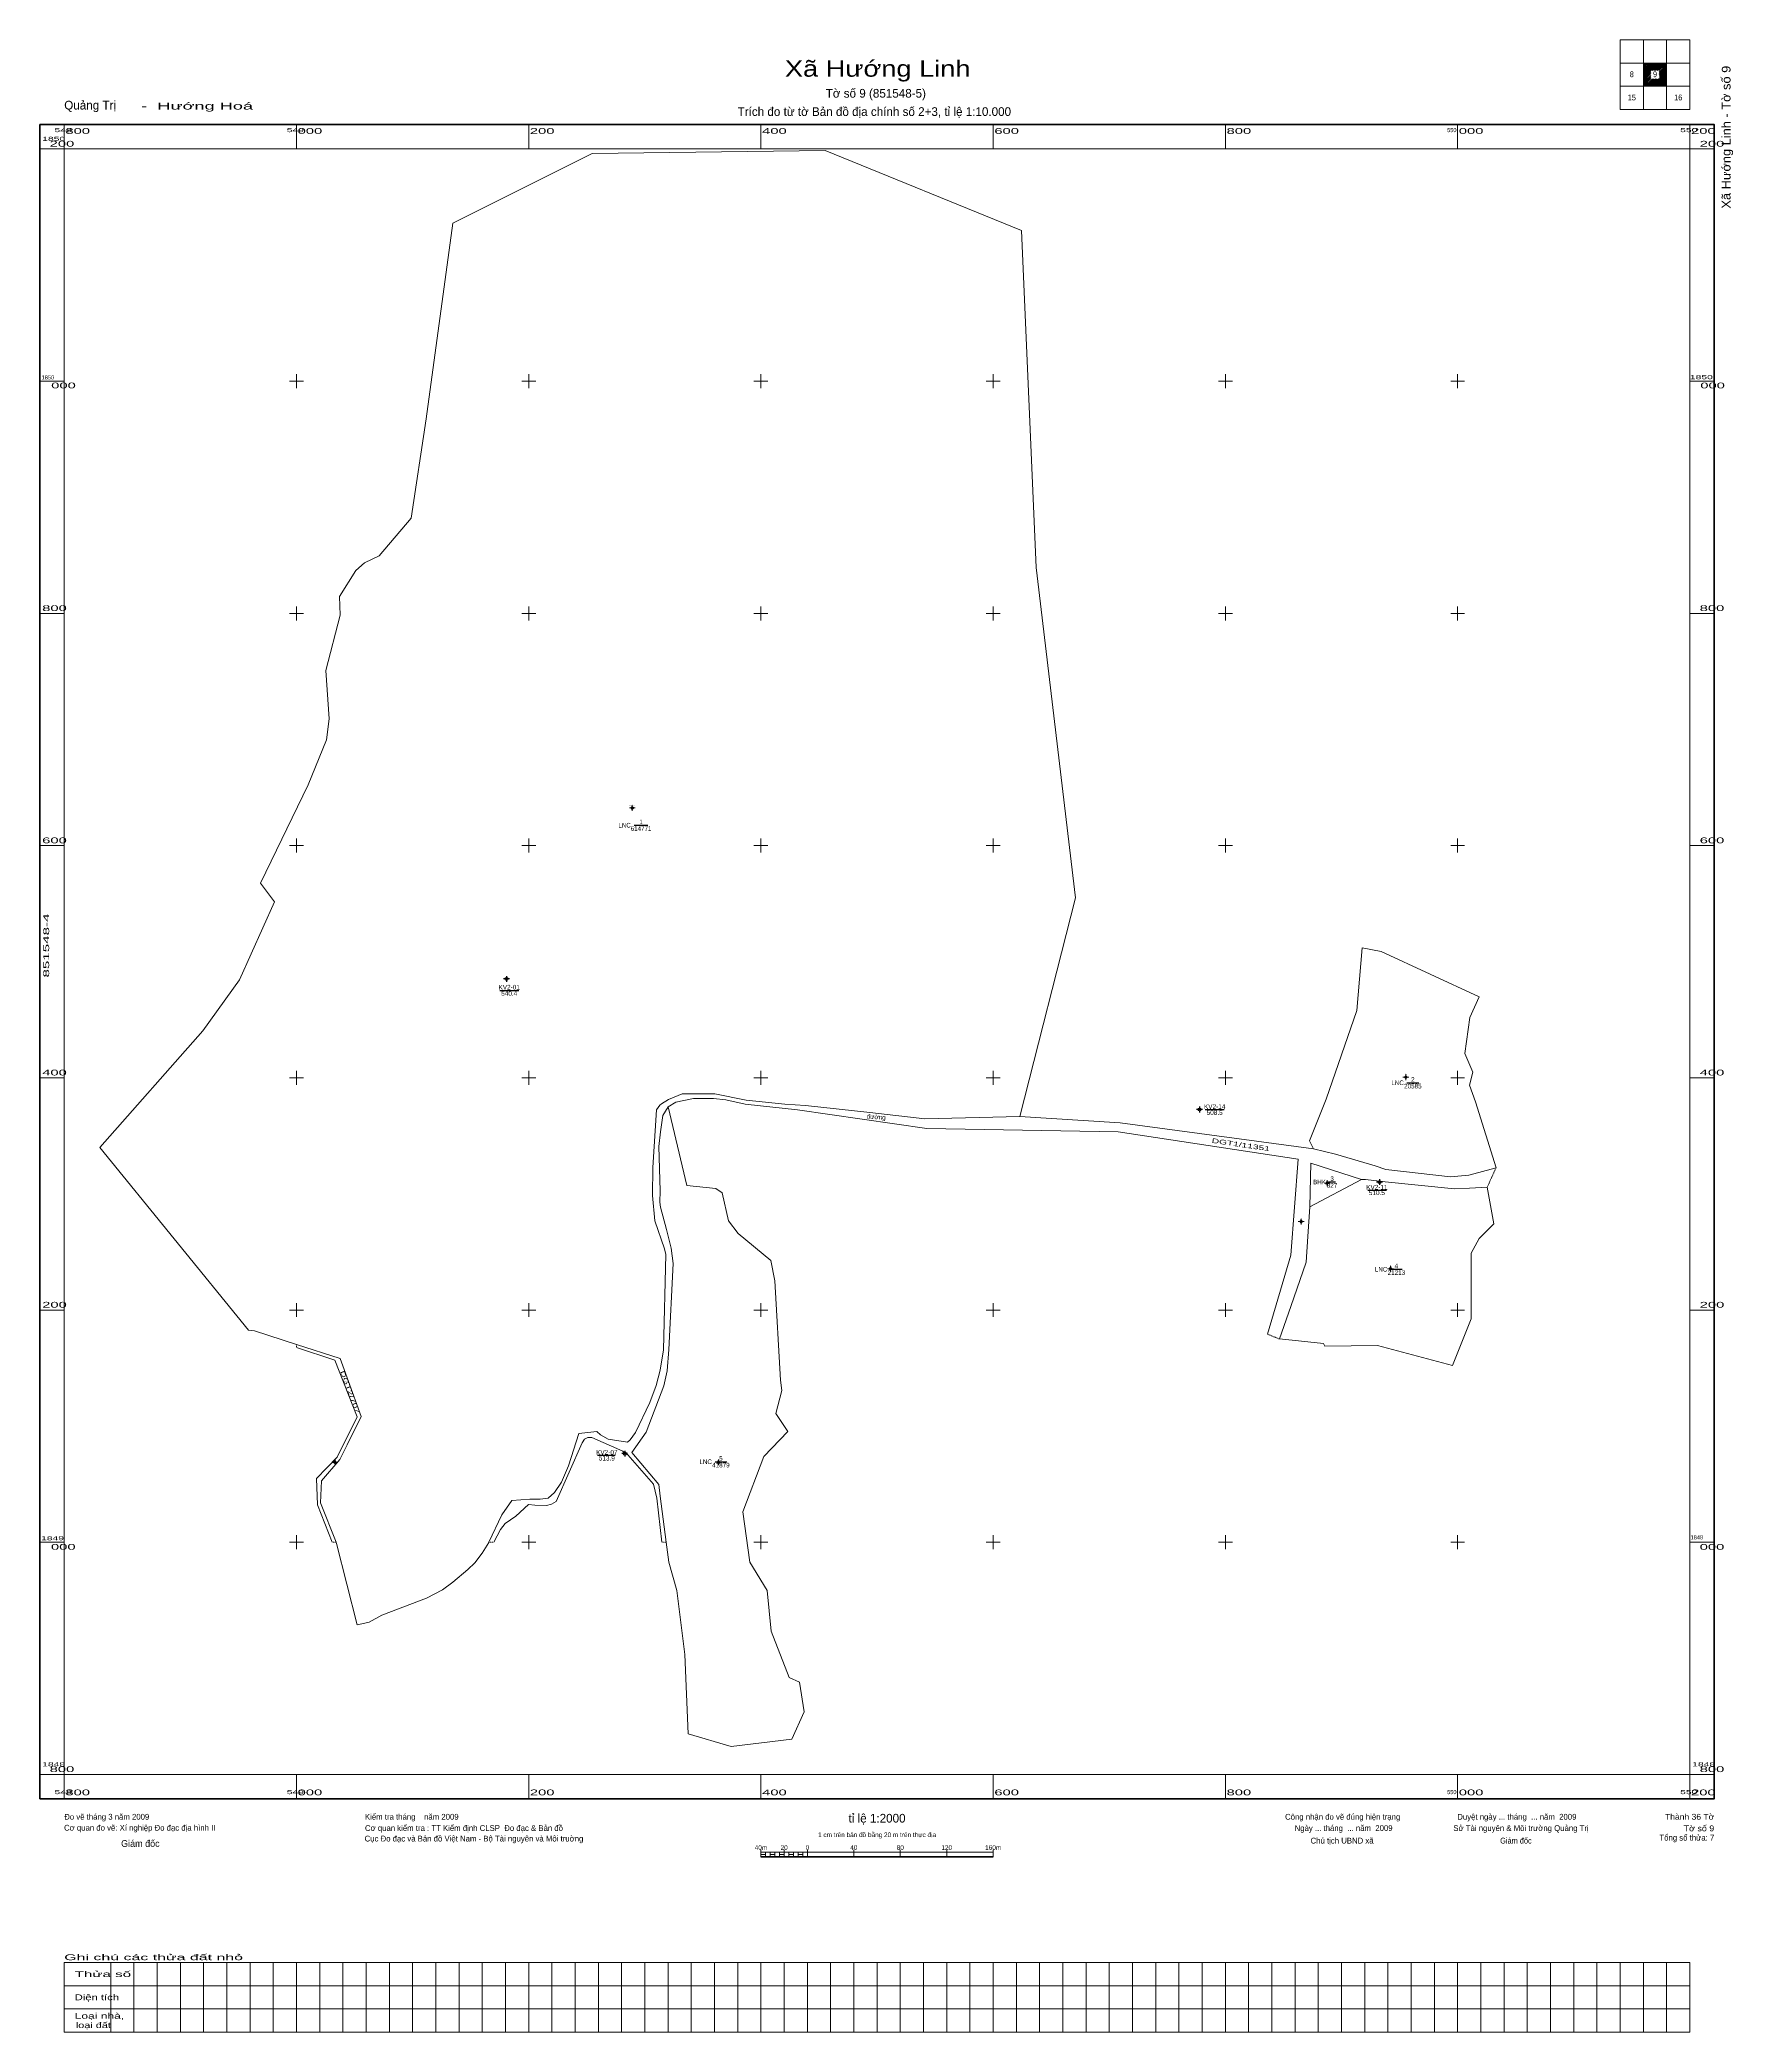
# Model space of a CAD drawing. Header units: metres. Extents: x 548779 to 550237, y 1848578 to 1850294.
import ezdxf
from ezdxf.enums import TextEntityAlignment as Align

# ---------------------------------------------------------------- set-up
doc = ezdxf.new("R2010")
doc.units = ezdxf.units.M
doc.header["$LTSCALE"] = 0.12
doc.header["$PDMODE"] = 32
doc.header["$PDSIZE"] = 0.06
doc.linetypes.add('DOTTED', pattern=[1.5, 0.3, -1.2])
for name, color, linetype, lineweight in [('10', 7, 'Continuous', 13), ('11', 7, 'Continuous', 13), ('13', 7, 'Continuous', 25), ('23', 7, 'Continuous', 13), ('24', 7, 'DOTTED', 13), ('63', 7, 'Continuous', 13), ('9', 7, 'Continuous', 25)]:
    doc.layers.add(name, color=color, linetype=linetype, lineweight=lineweight)
doc.layers.add('15', color=7, linetype='Continuous')
doc.layers.add('28', color=7, linetype='Continuous')

msp = doc.modelspace()

# ---------------------------------------------------------------- hatches: boundary and pattern name
at = {"layer": '11'}
for points in [[(549289.4595, 1849632.43, 1), (549288.8595, 1849632.43, 1)], [(549955.6395, 1849400.51, 1), (549955.0395, 1849400.51, 1)], [(549888.0695, 1849309.29, 1), (549887.4695, 1849309.29, 1)], [(549865.4995, 1849276.1, 1), (549864.8995, 1849276.1, 1)], [(549942.4395, 1849235.56, 1), (549941.8395, 1849235.56, 1)], [(549033.4895, 1849068.79, 1), (549032.8895, 1849068.79, 1)], [(549363.6295, 1849068.81, 1), (549363.0295, 1849068.81, 1)]]:
    msp.add_hatch(color=256, dxfattribs=at).paths.add_polyline_path(points)
at = {"layer": '9'}
for points in [[(549181.1755, 1849485.148, 1), (549180.5755, 1849485.148, 1)], [(549777.9945, 1849372.654, 1), (549777.3945, 1849372.654, 1)], [(549933.0265, 1849310.201, 1), (549932.4265, 1849310.201, 1)], [(549283.0005, 1849076.272, 1), (549282.4005, 1849076.272, 1)]]:
    msp.add_hatch(color=256, dxfattribs=at).paths.add_polyline_path(points)

# ---------------------------------------------------------------- linework, layer by layer
at = {"layer": '10'}
for p, q in [((549134.75, 1850136.14), (549254.55, 1850196.09)), ((549254.55, 1850196.09), (549455.19, 1850198.6)), ((549455.19, 1850198.6), (549624.52, 1850129.83)), ((549872.49, 1849345.69), (549875.82, 1849338.76)), ((549872.72, 1849288.88), (549917.09, 1849312.43))]:
    msp.add_line(p, q, dxfattribs=at)
for points in [[(548830.73, 1849339.86), (548919.47, 1849440.55), (548950.98, 1849484.5), (548981.1, 1849551.62), (548969.06, 1849567.59), (549010.11, 1849652.4), (549025.77, 1849691.06), (549028.12, 1849709.26), (549025.27, 1849750.69), (549037.59, 1849798.37), (549037.05, 1849814.51), (549051.01, 1849837.05), (549058.67, 1849843.61), (549071.17, 1849849.64), (549098.73, 1849881.92), (549111.68, 1849967.46), (549134.75, 1850136.14)], [(549624.52, 1850129.83), (549637.01, 1849839.39), (549670.94, 1849555.07), (549623.05, 1849366.68)], [(549872.49, 1849345.69), (549886.75, 1849381.68), (549913.05, 1849457.88), (549917.77, 1849511.94), (549934.26, 1849508.9), (550018.56, 1849469.87), (550010.44, 1849451.99), (550006.07, 1849420.85), (550013.08, 1849404.99), (550010.25, 1849393.77), (550015.25, 1849379.18), (550033.04, 1849322.52)], [(549337.32, 1848835.06), (549374.44, 1848824.12), (549426.67, 1848830.29), (549437.11, 1848853.93), (549433.22, 1848879.38), (549424.19, 1848883.54), (549408.72, 1848923.27), (549405.28, 1848958.3), (549390.32, 1848982.87), (549384.3, 1849026.28), (549402.44, 1849073.91), (549423.08, 1849095.37), (549412.72, 1849110.97), (549417.92, 1849130.67), (549416.92, 1849139.56), (549411.85, 1849224.98), (549408.47, 1849242.5), (549380.28, 1849265.77), (549372.01, 1849276.68), (549366.65, 1849300.78), (549361.17, 1849304.62), (549336.11, 1849307.36), (549320.08, 1849374.92)], [(549000, 1849170.34), (548963.77, 1849182.04), (548958.59, 1849182.68), (548830.73, 1849339.86)], [(550025.5, 1849305.86), (550031.09, 1849274.13), (550018.57, 1849261.5), (550011.57, 1849249.07), (550011.56, 1849192.43), (549995.7, 1849152.3), (549930.93, 1849169.41), (549885.74, 1849168.76), (549884.45, 1849171.07), (549846.46, 1849175.04)], [(549165.7, 1849000), (549165.62, 1848999.82), (549159.86, 1848990.48), (549153.49, 1848982.14), (549147.45, 1848976.42), (549134.56, 1848965.46), (549125.67, 1848959.01), (549112.09, 1848951.72), (549073.38, 1848937.05), (549062.67, 1848931.27), (549053.81, 1848928.99), (549052.14, 1848928.78), (549034.46, 1848999), (549034.07, 1849000)], [(549318.3, 1849000), (549320.54, 1848982.92), (549327.46, 1848958.5), (549334.34, 1848903.32), (549337.32, 1848835.06)]]:
    msp.add_lwpolyline(points, dxfattribs=at)
at = {"layer": '11'}
for p, q in [((549287.91, 1849632.43), (549286.66, 1849632.43)), ((549289.16, 1849634.93), (549289.16, 1849633.68)), ((549289.16, 1849631.18), (549289.16, 1849629.93)), ((549291.66, 1849632.43), (549290.41, 1849632.43)), ((549955.34, 1849403.01), (549955.34, 1849401.76)), ((549954.09, 1849400.51), (549952.84, 1849400.51)), ((549955.34, 1849399.26), (549955.34, 1849398.01)), ((549957.84, 1849400.51), (549956.59, 1849400.51)), ((549886.52, 1849309.29), (549885.27, 1849309.29)), ((549887.77, 1849311.79), (549887.77, 1849310.54)), ((549887.77, 1849308.04), (549887.77, 1849306.79)), ((549890.27, 1849309.29), (549889.02, 1849309.29)), ((549863.95, 1849276.1), (549862.7, 1849276.1)), ((549865.2, 1849278.6), (549865.2, 1849277.35)), ((549865.2, 1849274.85), (549865.2, 1849273.6)), ((549867.7, 1849276.1), (549866.45, 1849276.1)), ((549940.89, 1849235.56), (549939.64, 1849235.56)), ((549942.14, 1849238.06), (549942.14, 1849236.81)), ((549942.14, 1849234.31), (549942.14, 1849233.06)), ((549944.64, 1849235.56), (549943.39, 1849235.56)), ((549031.94, 1849068.79), (549030.69, 1849068.79)), ((549033.19, 1849071.29), (549033.19, 1849070.04)), ((549033.19, 1849067.54), (549033.19, 1849066.29)), ((549035.69, 1849068.79), (549034.44, 1849068.79)), ((549362.08, 1849068.81), (549360.83, 1849068.81)), ((549363.33, 1849071.31), (549363.33, 1849070.06)), ((549363.33, 1849067.56), (549363.33, 1849066.31)), ((549365.83, 1849068.81), (549364.58, 1849068.81))]:
    msp.add_line(p, q, dxfattribs=at)
for points in [[(549289.16, 1849633.68), (549287.91, 1849632.43), (549289.16, 1849631.18), (549290.41, 1849632.43)], [(549955.34, 1849401.76), (549954.09, 1849400.51), (549955.34, 1849399.26), (549956.59, 1849400.51)], [(549887.77, 1849310.54), (549886.52, 1849309.29), (549887.77, 1849308.04), (549889.02, 1849309.29)], [(549865.2, 1849277.35), (549863.95, 1849276.1), (549865.2, 1849274.85), (549866.45, 1849276.1)], [(549942.14, 1849236.81), (549940.89, 1849235.56), (549942.14, 1849234.31), (549943.39, 1849235.56)], [(549033.19, 1849070.04), (549031.94, 1849068.79), (549033.19, 1849067.54), (549034.44, 1849068.79)], [(549363.33, 1849070.06), (549362.08, 1849068.81), (549363.33, 1849067.56), (549364.58, 1849068.81)]]:
    msp.add_lwpolyline(points, close=True, dxfattribs=at)
for centre in [(549289.1595, 1849632.43), (549955.3395, 1849400.51), (549887.7695, 1849309.29), (549865.1995, 1849276.1), (549942.1395, 1849235.56), (549033.1895, 1849068.79), (549363.3295, 1849068.81)]:
    msp.add_circle(centre, 0.3, dxfattribs=at)
at = {"layer": '13'}
for p, q in [((549290.88, 1849617.57), (549302.69, 1849617.57)), ((549956.37, 1849395.72), (549966.51, 1849395.72)), ((549888.78, 1849310.25), (549894.9, 1849310.25)), ((549942.2, 1849235.08), (549952.32, 1849235.08)), ((549360.52, 1849069.29), (549370.56, 1849069.29))]:
    msp.add_line(p, q, dxfattribs=at)
at = {"layer": '23'}
for p, q in [((549541.02, 1849364.65), (549493.77, 1849369.97)), ((549623.05, 1849366.68), (549541.02, 1849364.65)), ((549871.05, 1849263.37), (549872.72, 1849288.88)), ((549846.46, 1849175.04), (549856.24, 1849202.99))]:
    msp.add_line(p, q, dxfattribs=at)
for points in [[(549165.7, 1849000), (549176.86, 1849023.66), (549185.56, 1849035.84), (549201.1, 1849037.09), (549209.79, 1849037.01), (549216.64, 1849038.01), (549222.31, 1849042.86), (549228.2, 1849051.77), (549234.28, 1849065.81), (549243.11, 1849093.6), (549258.57, 1849095.37), (549261.78, 1849092.49), (549268.48, 1849088.78), (549285.08, 1849086.19), (549287.33, 1849088.28), (549291.9, 1849094.58), (549304.28, 1849120.47), (549309.88, 1849134.89), (549313.24, 1849148.13), (549315.98, 1849165.55), (549318.04, 1849247.75), (549317.01, 1849252.62), (549308.51, 1849276.7), (549306.68, 1849298.68), (549306.81, 1849322.6), (549310, 1849372.28), (549313.02, 1849376.4), (549314.32, 1849377.45), (549320.48, 1849381.24), (549332.18, 1849386.18), (549360.28, 1849386.28), (549387.28, 1849380.82), (549420.55, 1849377.17), (549438.45, 1849376.19), (549493.77, 1849369.97)], [(549320.08, 1849374.92), (549315.43, 1849367.51), (549313.54, 1849353.41), (549312.15, 1849340.69), (549313.21, 1849302.72), (549312.79, 1849292.74), (549313.45, 1849288.69), (549318.81, 1849269.34), (549322.58, 1849253.39), (549324.45, 1849239.93), (549320.77, 1849165.95), (549319.38, 1849147.49), (549316.42, 1849134.8), (549301.18, 1849094.69), (549288.92, 1849077.17), (549312, 1849049.7), (549313.09, 1849039.67), (549318.3, 1849000)], [(549320.08, 1849374.92), (549326.58, 1849378.94), (549341.94, 1849382.06), (549359.25, 1849382.11), (549369.74, 1849381.04), (549386.34, 1849377.33), (549431.59, 1849372.42), (549542.94, 1849356.4), (549707.62, 1849353.54), (549862.67, 1849329.94), (549856.31, 1849247.3), (549836.13, 1849179.23)], [(549875.82, 1849338.76), (549709.45, 1849361.22), (549623.05, 1849366.68)], [(549875.82, 1849338.76), (549894.86, 1849334.18), (549928.94, 1849324.03)], [(549917.09, 1849312.43), (549873.5, 1849326.58), (549872.72, 1849288.88)], [(550033.04, 1849322.52), (550009.65, 1849316.15), (549993.91, 1849314.77), (549938.08, 1849320.95), (549928.94, 1849324.03)], [(549917.09, 1849312.43), (549920.54, 1849312.53), (549937.44, 1849310.35), (549997.22, 1849304.29), (550010.3, 1849304.86), (550025.5, 1849305.86)], [(549871.05, 1849263.37), (549869.6, 1849241.17), (549856.24, 1849202.99)], [(549000, 1849170.34), (549037.58, 1849158.21), (549048.26, 1849128.97)], [(549000, 1849167.68), (549033.08, 1849156.78), (549052.28, 1849108.04), (549035.15, 1849073.28), (549017.33, 1849054.92), (549018.09, 1849032.31), (549030.76, 1849000)], [(549048.26, 1849128.97), (549055.84, 1849108.22), (549043.71, 1849083.86)], [(549034.07, 1849000), (549020.69, 1849034.04), (549021.49, 1849052.78), (549037.4, 1849071.19), (549043.71, 1849083.86)], [(549189.03, 1849022.54), (549199.91, 1849032.49), (549205.17, 1849031.78), (549215.24, 1849031.63), (549219.57, 1849032.76), (549223.64, 1849034.96), (549246.16, 1849085.58), (549247.93, 1849088.69), (549250.94, 1849090.19), (549254.34, 1849090.3), (549280.94, 1849078.45), (549285.41, 1849075.39), (549307.39, 1849049.87), (549310.44, 1849038.03), (549314.65, 1849000)], [(549169.97, 1849000), (549175.62, 1849010.83), (549179.62, 1849016.17), (549189.03, 1849022.54)]]:
    msp.add_lwpolyline(points, dxfattribs=at)
at = {"layer": '24'}
for p, q in [((550033.04, 1849322.52), (550025.5, 1849305.86)), ((549836.13, 1849179.23), (549846.46, 1849175.04)), ((549000, 1849167.68), (549000, 1849170.34)), ((549030.76, 1849000), (549034.07, 1849000)), ((549165.7, 1849000), (549169.97, 1849000)), ((549314.65, 1849000), (549318.3, 1849000))]:
    msp.add_line(p, q, dxfattribs=at)
at = {"layer": '63'}
for p, q in [((550160, 1850234), (550160, 1850294)), ((550180, 1850234), (550180, 1850294)), ((550140, 1850274), (550200, 1850274)), ((550160, 1850272.58), (550161.42, 1850274)), ((550160, 1850271.18), (550162.82, 1850274)), ((550160, 1850269.76), (550164.24, 1850274)), ((550160, 1850268.34), (550165.66, 1850274)), ((550160, 1850266.92), (550167.08, 1850274)), ((550160, 1850265.52), (550168.48, 1850274)), ((550160, 1850264.1), (550169.9, 1850274)), ((550160, 1850262.68), (550171.32, 1850274)), ((550160, 1850261.28), (550172.72, 1850274)), ((550160, 1850259.86), (550166.5, 1850266.36)), ((550160, 1850258.44), (550166.45, 1850264.89)), ((550160, 1850257.04), (550166.25, 1850263.28)), ((550160, 1850255.62), (550166.43, 1850262.05)), ((550160, 1850254.2), (550166.5, 1850260.7)), ((550161.22, 1850254), (550167.72, 1850260.5)), ((550162.62, 1850254), (550169.12, 1850260.5)), ((550164.04, 1850254), (550170.54, 1850260.5)), ((550165.46, 1850254), (550171.96, 1850260.5)), ((550166.88, 1850254), (550173.36, 1850260.5)), ((550167.64, 1850267.5), (550174.14, 1850274)), ((550168.28, 1850254), (550180, 1850265.72)), ((550169.06, 1850267.5), (550175.56, 1850274)), ((550169.7, 1850254), (550180, 1850264.3)), ((550170.48, 1850267.5), (550176.98, 1850274)), ((550171.12, 1850254), (550180, 1850262.88)), ((550171.88, 1850267.5), (550178.38, 1850274)), ((550172.52, 1850254), (550180, 1850261.48)), ((550173.3, 1850267.5), (550179.8, 1850274)), ((550173.5, 1850266.28), (550180, 1850272.78)), ((550173.5, 1850260.64), (550180, 1850267.12)), ((550173.65, 1850265.03), (550180, 1850271.38)), ((550173.69, 1850263.65), (550180, 1850269.96)), ((550173.8, 1850262.34), (550180, 1850268.54)), ((550173.94, 1850254), (550180, 1850260.06)), ((550140, 1850254), (550200, 1850254)), ((550175.36, 1850254), (550180, 1850258.64)), ((550176.76, 1850254), (550180, 1850257.24)), ((550178.18, 1850254), (550180, 1850255.82)), ((550179.6, 1850254), (550180, 1850254.4)), ((548800, 1850200), (548800, 1850221)), ((549000, 1850200), (549000, 1850221)), ((549200, 1850200), (549200, 1850221)), ((549400, 1850200), (549400, 1850221)), ((549600, 1850200), (549600, 1850221)), ((549800, 1850200), (549800, 1850221)), ((550000, 1850200), (550000, 1850221)), ((550200, 1850200), (550200, 1850221)), ((548800, 1850200), (548779, 1850200)), ((550200, 1850200), (550221, 1850200)), ((549000, 1849994), (549000, 1850006)), ((549200, 1849994), (549200, 1850006)), ((549400, 1849994), (549400, 1850006)), ((549600, 1849994), (549600, 1850006)), ((549800, 1849994), (549800, 1850006)), ((550000, 1849994), (550000, 1850006)), ((548800, 1850000), (548779, 1850000)), ((548994, 1850000), (549006, 1850000)), ((549194, 1850000), (549206, 1850000)), ((549394, 1850000), (549406, 1850000)), ((549594, 1850000), (549606, 1850000)), ((549794, 1850000), (549806, 1850000)), ((549994, 1850000), (550006, 1850000)), ((550200, 1850000), (550221, 1850000)), ((548800, 1849800), (548779, 1849800)), ((548994, 1849800), (549006, 1849800)), ((549000, 1849794), (549000, 1849806)), ((549194, 1849800), (549206, 1849800)), ((549200, 1849794), (549200, 1849806)), ((549394, 1849800), (549406, 1849800)), ((549400, 1849794), (549400, 1849806)), ((549594, 1849800), (549606, 1849800)), ((549600, 1849794), (549600, 1849806)), ((549794, 1849800), (549806, 1849800)), ((549800, 1849794), (549800, 1849806)), ((549994, 1849800), (550006, 1849800)), ((550000, 1849794), (550000, 1849806)), ((550200, 1849800), (550221, 1849800)), ((548800, 1849600), (548779, 1849600)), ((548994, 1849600), (549006, 1849600)), ((549000, 1849594), (549000, 1849606)), ((549194, 1849600), (549206, 1849600)), ((549200, 1849594), (549200, 1849606)), ((549394, 1849600), (549406, 1849600)), ((549400, 1849594), (549400, 1849606)), ((549594, 1849600), (549606, 1849600)), ((549600, 1849594), (549600, 1849606)), ((549794, 1849600), (549806, 1849600)), ((549800, 1849594), (549800, 1849606)), ((549994, 1849600), (550006, 1849600)), ((550000, 1849594), (550000, 1849606)), ((550200, 1849600), (550221, 1849600)), ((549000, 1849394), (549000, 1849406)), ((549200, 1849394), (549200, 1849406)), ((549400, 1849394), (549400, 1849406)), ((549600, 1849394), (549600, 1849406)), ((549800, 1849394), (549800, 1849406)), ((550000, 1849394), (550000, 1849406)), ((548800, 1849400), (548779, 1849400)), ((548994, 1849400), (549006, 1849400)), ((549194, 1849400), (549206, 1849400)), ((549394, 1849400), (549406, 1849400)), ((549594, 1849400), (549606, 1849400)), ((549794, 1849400), (549806, 1849400)), ((549994, 1849400), (550006, 1849400)), ((550200, 1849400), (550221, 1849400)), ((548800, 1849200), (548779, 1849200)), ((548994, 1849200), (549006, 1849200)), ((549000, 1849194), (549000, 1849206)), ((549194, 1849200), (549206, 1849200)), ((549200, 1849194), (549200, 1849206)), ((549394, 1849200), (549406, 1849200)), ((549400, 1849194), (549400, 1849206)), ((549594, 1849200), (549606, 1849200)), ((549600, 1849194), (549600, 1849206)), ((549794, 1849200), (549806, 1849200)), ((549800, 1849194), (549800, 1849206)), ((549994, 1849200), (550006, 1849200)), ((550000, 1849194), (550000, 1849206)), ((550200, 1849200), (550221, 1849200)), ((548800, 1849000), (548779, 1849000)), ((548994, 1849000), (549006, 1849000)), ((549000, 1848994), (549000, 1849006)), ((549194, 1849000), (549206, 1849000)), ((549200, 1848994), (549200, 1849006)), ((549394, 1849000), (549406, 1849000)), ((549400, 1848994), (549400, 1849006)), ((549594, 1849000), (549606, 1849000)), ((549600, 1848994), (549600, 1849006)), ((549794, 1849000), (549806, 1849000)), ((549800, 1848994), (549800, 1849006)), ((549994, 1849000), (550006, 1849000)), ((550000, 1848994), (550000, 1849006)), ((550200, 1849000), (550221, 1849000)), ((548800, 1848800), (548779, 1848800)), ((548800, 1848800), (548800, 1848779)), ((549000, 1848800), (549000, 1848779)), ((549200, 1848800), (549200, 1848779)), ((549400, 1848800), (549400, 1848779)), ((549600, 1848800), (549600, 1848779)), ((549800, 1848800), (549800, 1848779)), ((550000, 1848800), (550000, 1848779)), ((550200, 1848800), (550200, 1848779)), ((550200, 1848800), (550221, 1848800)), ((549400, 1848729), (549400, 1848735)), ((549400, 1848733), (549600, 1848733)), ((549404, 1848729), (549404, 1848733)), ((549408, 1848729), (549408, 1848733)), ((549412, 1848729), (549412, 1848733)), ((549416, 1848729), (549416, 1848733)), ((549420, 1848729), (549420, 1848735)), ((549420, 1848729), (549420, 1848733)), ((549424, 1848729), (549424, 1848733)), ((549428, 1848729), (549428, 1848733)), ((549432, 1848729), (549432, 1848733)), ((549436, 1848729), (549436, 1848733)), ((549440, 1848729), (549440, 1848735)), ((549480, 1848729), (549480, 1848735)), ((549520, 1848729), (549520, 1848735)), ((549560, 1848729), (549560, 1848735)), ((549600, 1848729), (549600, 1848735)), ((548840, 1848638), (548840, 1848578)), ((548860, 1848638), (548860, 1848578)), ((548880, 1848638), (548880, 1848578)), ((548900, 1848638), (548900, 1848578)), ((548920, 1848638), (548920, 1848578)), ((548940, 1848638), (548940, 1848578)), ((548960, 1848638), (548960, 1848578)), ((548980, 1848638), (548980, 1848578)), ((549000, 1848638), (549000, 1848578)), ((549020, 1848638), (549020, 1848578)), ((549040, 1848638), (549040, 1848578)), ((549060, 1848638), (549060, 1848578)), ((549080, 1848638), (549080, 1848578)), ((549100, 1848638), (549100, 1848578)), ((549120, 1848638), (549120, 1848578)), ((549140, 1848638), (549140, 1848578)), ((549160, 1848638), (549160, 1848578)), ((549180, 1848638), (549180, 1848578)), ((549200, 1848638), (549200, 1848578)), ((549220, 1848638), (549220, 1848578)), ((549240, 1848638), (549240, 1848578)), ((549260, 1848638), (549260, 1848578)), ((549280, 1848638), (549280, 1848578)), ((549300, 1848638), (549300, 1848578)), ((549320, 1848638), (549320, 1848578)), ((549340, 1848638), (549340, 1848578)), ((549360, 1848638), (549360, 1848578)), ((549380, 1848638), (549380, 1848578)), ((549400, 1848638), (549400, 1848578)), ((549420, 1848638), (549420, 1848578)), ((549440, 1848638), (549440, 1848578)), ((549460, 1848638), (549460, 1848578)), ((549480, 1848638), (549480, 1848578)), ((549500, 1848638), (549500, 1848578)), ((549520, 1848638), (549520, 1848578)), ((549540, 1848638), (549540, 1848578)), ((549560, 1848638), (549560, 1848578)), ((549580, 1848638), (549580, 1848578)), ((549600, 1848638), (549600, 1848578)), ((549620, 1848638), (549620, 1848578)), ((549640, 1848638), (549640, 1848578)), ((549660, 1848638), (549660, 1848578)), ((549680, 1848638), (549680, 1848578)), ((549700, 1848638), (549700, 1848578)), ((549720, 1848638), (549720, 1848578)), ((549740, 1848638), (549740, 1848578)), ((549760, 1848638), (549760, 1848578)), ((549780, 1848638), (549780, 1848578)), ((549800, 1848638), (549800, 1848578)), ((549820, 1848638), (549820, 1848578)), ((549840, 1848638), (549840, 1848578)), ((549860, 1848638), (549860, 1848578)), ((549880, 1848638), (549880, 1848578)), ((549900, 1848638), (549900, 1848578)), ((549920, 1848638), (549920, 1848578)), ((549940, 1848638), (549940, 1848578)), ((549960, 1848638), (549960, 1848578)), ((549980, 1848638), (549980, 1848578)), ((550000, 1848638), (550000, 1848578)), ((550020, 1848638), (550020, 1848578)), ((550040, 1848638), (550040, 1848578)), ((550060, 1848638), (550060, 1848578)), ((550080, 1848638), (550080, 1848578)), ((550100, 1848638), (550100, 1848578)), ((550120, 1848638), (550120, 1848578)), ((550140, 1848638), (550140, 1848578)), ((550160, 1848638), (550160, 1848578)), ((550180, 1848638), (550180, 1848578)), ((548800, 1848618), (550200, 1848618)), ((548800, 1848598), (550200, 1848598))]:
    msp.add_line(p, q, dxfattribs=at)
at = {"layer": '63', "lineweight": 53}
msp.add_line((549400, 1848729), (549600, 1848729), dxfattribs=at)
at = {"layer": '63'}
for points in [[(550140, 1850234), (550200, 1850234), (550200, 1850294), (550140, 1850294)], [(548800, 1850200), (550200, 1850200), (550200, 1848800), (548800, 1848800)], [(549400, 1848729), (549400, 1848731), (549404, 1848731), (549404, 1848729)], [(549408, 1848729), (549408, 1848731), (549412, 1848731), (549412, 1848729)], [(549416, 1848729), (549416, 1848731), (549420, 1848731), (549420, 1848729)], [(549424, 1848729), (549424, 1848731), (549428, 1848731), (549428, 1848729)], [(549432, 1848729), (549432, 1848731), (549436, 1848731), (549436, 1848729)], [(548800, 1848638), (550200, 1848638), (550200, 1848578), (548800, 1848578)]]:
    msp.add_lwpolyline(points, close=True, dxfattribs=at)
at = {"layer": '63', "lineweight": 106}
msp.add_lwpolyline([(548779, 1850221), (550221, 1850221), (550221, 1848779), (548779, 1848779)], close=True, dxfattribs=at)
at = {"layer": '63'}
msp.add_point((550160, 1850274), dxfattribs=at)
at = {"layer": '9'}
for p, q in [((549180.88, 1849487.65), (549180.88, 1849486.4)), ((549175.26, 1849475.33), (549191.39, 1849475.33)), ((549179.63, 1849485.15), (549178.38, 1849485.15)), ((549180.88, 1849483.9), (549180.88, 1849482.65)), ((549183.38, 1849485.15), (549182.13, 1849485.15)), ((549776.44, 1849372.65), (549775.19, 1849372.65)), ((549777.69, 1849375.15), (549777.69, 1849373.9)), ((549777.69, 1849371.4), (549777.69, 1849370.15)), ((549780.19, 1849372.65), (549778.94, 1849372.65)), ((549782.62, 1849372.71), (549798.86, 1849372.71)), ((549922.6, 1849303.3), (549938.7, 1849303.3)), ((549931.48, 1849310.2), (549930.23, 1849310.2)), ((549932.73, 1849312.7), (549932.73, 1849311.45)), ((549932.73, 1849308.95), (549932.73, 1849307.7)), ((549935.23, 1849310.2), (549933.98, 1849310.2)), ((549281.45, 1849076.27), (549280.2, 1849076.27)), ((549282.7, 1849078.77), (549282.7, 1849077.52)), ((549285.2, 1849076.27), (549283.95, 1849076.27)), ((549259.13, 1849074.87), (549274.49, 1849074.87)), ((549282.7, 1849075.02), (549282.7, 1849073.77))]:
    msp.add_line(p, q, dxfattribs=at)
for centre, radius in [((549180.8755, 1849485.148), 1.25), ((549180.8755, 1849485.148), 0.3), ((549777.6945, 1849372.654), 1.25), ((549777.6945, 1849372.654), 0.3), ((549932.7265, 1849310.201), 1.25), ((549932.7265, 1849310.201), 0.3), ((549282.7005, 1849076.272), 1.25), ((549282.7005, 1849076.272), 0.3)]:
    msp.add_circle(centre, radius, dxfattribs=at)

# ---------------------------------------------------------------- texts
at = {"layer": '13', "width": 0.8}
for s, p in [('LNC ', (549289.4, 1849615.57)), ('LNC ', (549955.1, 1849393.72)), ('BHK ', (549888.01, 1849308.25)), ('LNC ', (549940.94, 1849233.08)), ('LNC ', (549359.26, 1849067.29))]:
    msp.add_text(s, height=4, dxfattribs=at).set_placement(p, align=Align.RIGHT)
at = {"layer": '13'}
for s, width, p in [('614771', 0.8, (549296.785, 1849612.68)), ('1', 0.7, (549296.775, 1849618.46)), ('20585', 0.85, (549961.44, 1849390.83)), ('2', 0.85, (549961.44, 1849396.61)), ('827', 0.85, (549891.84, 1849305.36)), ('3', 0.85, (549891.84, 1849311.14)), ('21213', 0.85, (549947.26, 1849230.19)), ('4', 0.8, (549947.26, 1849235.97)), ('41879', 0.85, (549365.54, 1849064.4)), ('5', 0.85, (549365.54, 1849070.18))]:
    msp.add_text(s, height=4, dxfattribs=dict(at, width=width)).set_placement(p, align=Align.CENTER)
for s, height, rotation, width, p in [('DGT1/11351', 4, 351.685, 1.65, (549813.0108, 1849340.4078)), ('DGT2/707', 3.6, 290.63, 1.75, (549044.4615, 1849128.7242))]:
    msp.add_text(s, height=height, rotation=rotation, dxfattribs=dict(at, width=width)).set_placement(p, align=Align.CENTER)
at = {"layer": '15'}
for s, p in [('Công Ty Cà Phê Thái Hoà', (549289.165, 1849634.44)), ('Thôn Xa Bai', (549289.155, 1849634.08)), ('Hồ Pả Xuân', (549955.34, 1849402.52)), ('Thôn Mới', (549955.34, 1849402.16)), ('Thôn Mới', (549887.77, 1849310.94)), ('Thôn Mới', (549865.2, 1849277.75)), ('DGT', (549865.2, 1849278.47)), ('Hồ Pả Đăng', (549942.145, 1849237.57)), ('Thôn Mới', (549942.14, 1849237.21)), ('Thôn Xa Bai', (549033.185, 1849070.44)), ('DGT', (549033.19, 1849071.16)), ('7', (549033.19, 1849071.52)), ('Công Ty Cà Phê Thái Hoà', (549363.335, 1849070.82)), ('Thôn Xa Bai', (549363.325, 1849070.46))]:
    msp.add_text(s, height=0.3, dxfattribs=at).set_placement(p, align=Align.CENTER)
for s, width, p in [('LNC', 1.05, (549289.16, 1849634.8)), ('1', 0.75, (549289.165, 1849635.16)), ('LNC', 1.05, (549955.34, 1849402.88)), ('2', 0.8, (549955.34, 1849403.24)), ('UBND xã', 1.05, (549887.77, 1849311.3)), ('BHK', 1.05, (549887.77, 1849311.66)), ('3', 0.85, (549887.765, 1849312.02)), ('UBND xã', 1.05, (549865.2, 1849278.11)), ('6', 0.95, (549865.205, 1849278.83)), ('LNC', 1.05, (549942.14, 1849237.93)), ('4', 0.9, (549942.14, 1849238.29)), ('UBND xã', 1.05, (549033.19, 1849070.8)), ('LNC', 1.05, (549363.33, 1849071.18)), ('5', 0.9, (549363.33, 1849071.54))]:
    msp.add_text(s, height=0.3, dxfattribs=dict(at, width=width)).set_placement(p, align=Align.CENTER)
at = {"layer": '28'}
msp.add_text('đường', height=4, rotation=356.41, dxfattribs=at).set_placement((549499.1198, 1849364.3388), align=Align.CENTER)
at = {"layer": '63'}
for s, height, width, p in [('Xã Hướng Linh', 14, 1.25, (549500.525, 1850262.26)), ('8', 5, 0.9, (550149.98, 1850261.86)), ('9', 5, 0.9, (550169.98, 1850261.86)), ('15', 5, 0.95, (550149.98, 1850241.86)), ('16', 5, 0.9, (550189.975, 1850241.86)), ('40m', 4, 0.95, (549400, 1848735)), ('20', 4, 0.95, (549420, 1848735)), ('0', 4, 0.9, (549440, 1848735)), ('40', 4, 0.95, (549480, 1848735)), ('80', 4, 0.95, (549520, 1848735)), ('120', 4, 0.95, (549559.995, 1848735)), ('160m', 4, 0.95, (549600.005, 1848735))]:
    msp.add_text(s, height=height, dxfattribs=dict(at, width=width)).set_placement(p, align=Align.CENTER)
at = {"layer": '63', "width": 1.1}
msp.add_text('Xã Hướng Linh - Tờ số 9 ', height=7.5, rotation=90, dxfattribs=at).set_placement((550235, 1850274.75), align=Align.RIGHT)
at = {"layer": '63'}
for s, height, p in [('Tờ số 9 (851548-5)', 7.5, (549498.965, 1850244.22)), ('Trích đo từ tờ Bản đồ địa chính số 2+3, tỉ lệ 1:10.000', 7.5, (549497.67, 1850228.45)), ('1 cm trên bản đồ bằng 20 m trên thực địa', 4, (549499.995, 1848746)), ('tỉ lệ 1:2000', 7.5, (549500.005, 1848758.5)), ('Công nhận đo vẽ đúng hiện trạng', 5, (549901, 1848761)), ('Duyệt ngày ... tháng  ... năm  2009', 5, (550051, 1848761))]:
    msp.add_text(s, height=height, dxfattribs=at).set_placement(p, align=Align.CENTER)
for s, height, p in [('Quảng Trị', 7.5, (548800, 1850234)), ('Đo vẽ tháng 3 năm 2009', 5, (548800, 1848761)), ('Cơ quan đo vẽ: Xí nghiệp Đo đạc địa hình II', 5, (548799.83, 1848751.55)), ('Cơ quan kiểm tra : TT Kiểm định CLSP  Đo đạc & Bản đồ', 5, (549059, 1848751.29)), ('Kiểm tra tháng    năm 2009', 5, (549059, 1848761)), ('Ngày ... tháng  ... năm  2009', 5, (549859.61, 1848751.26)), ('Sở Tài nguyên & Môi trường Quảng Trị', 5, (549996.29, 1848751.26)), (' Giám đốc', 5.8, (548846.81, 1848737.59)), ('Cục Đo đạc và Bản đồ Việt Nam - Bộ Tài nguyên và Môi truờng', 5, (549058.72, 1848742.22)), ('Chủ tịch UBND xã', 5, (549873.35, 1848740.46))]:
    msp.add_text(s, height=height, dxfattribs=at).set_placement(p)
for s, height, width, p in [('  -  Hướng Hoá', 6, 1.95, (548857.53, 1850234)), ('1850', 3.5, 1.9, (548781, 1850207)), ('800', 5, 1.9, (548801, 1850213)), ('000', 5, 1.9, (549001, 1850213)), ('200', 5, 1.9, (549201, 1850213)), ('400', 5, 1.9, (549401, 1850213)), ('600', 5, 1.9, (549601, 1850213)), ('800', 5, 1.9, (549801, 1850213)), ('000', 5, 1.9, (550001, 1850213)), ('200', 5, 1.9, (550201, 1850213)), ('1850', 3.5, 0.95, (548780.52, 1850001.5)), ('1850', 3.5, 1.9, (550199.99, 1850001.7)), ('000', 5, 1.9, (548788.76, 1849993.81)), ('800', 5, 1.9, (548781, 1849802)), ('600', 5, 1.9, (548781, 1849602)), ('400', 5, 1.9, (548781, 1849402)), ('200', 5, 1.9, (548781, 1849202)), ('1849', 3.5, 1.9, (548780.03, 1849001.68)), ('000', 5, 1.9, (548788.57, 1848993.49)), ('1848', 3.5, 0.95, (550200.62, 1849002.44)), ('1848', 3.5, 1.9, (548781, 1848807)), ('1848', 3.5, 1.9, (550202, 1848807)), ('800', 5, 1.9, (548801, 1848782)), ('000', 5, 1.9, (549001, 1848782)), ('200', 5, 1.9, (549201, 1848782)), ('400', 5, 1.9, (549401, 1848782)), ('600', 5, 1.9, (549601, 1848782)), ('800', 5, 1.9, (549801, 1848782)), ('000', 5, 1.9, (550001, 1848782)), ('200', 5, 1.9, (550201, 1848782)), ('Giám đốc ', 5, 0.95, (550036.62, 1848740.46)), ('Ghi chú các thửa đất nhỏ', 5, 2.05, (548800, 1848640)), ('Thửa số', 5, 1.95, (548809, 1848625.5)), ('Diện tích', 5, 1.45, (548809, 1848605.5)), ('Loại nhà,', 5, 1.55, (548809, 1848589.5)), ('loại đất', 5, 1.4, (548810, 1848581.5))]:
    msp.add_text(s, height=height, dxfattribs=dict(at, width=width)).set_placement(p)
for s, height, width, p in [('548', 3.5, 1.9, (548806.45, 1850214.5)), ('549', 3.5, 1.9, (549006.45, 1850214.5)), ('550', 3.5, 0.95, (549999, 1850214.5)), ('550', 3.5, 1.9, (550206.45, 1850214.5)), ('200', 5, 1.9, (548808.64, 1850202)), ('200', 5, 1.9, (550229.64, 1850202)), ('000', 5, 1.9, (550230.15, 1849993.8)), ('800', 5, 1.9, (550229.64, 1849802)), ('600', 5, 1.9, (550229.64, 1849602)), ('400', 5, 1.9, (550229.64, 1849402)), ('200', 5, 1.9, (550229.64, 1849202)), ('000', 5, 1.9, (550229.64, 1848993.42)), ('800', 5, 1.9, (548808.64, 1848802)), ('800', 5, 1.9, (550229.64, 1848802)), ('548', 3.5, 1.9, (548806.45, 1848783)), ('549', 3.5, 1.9, (549006.45, 1848783)), ('550', 3.5, 0.95, (549999, 1848783)), ('550', 3.5, 1.9, (550206.45, 1848783)), ('Thành 36 Tờ', 5, 1.1, (550221, 1848761)), ('Tờ số 9', 5, 1.15, (550221, 1848751))]:
    msp.add_text(s, height=height, dxfattribs=dict(at, width=width)).set_placement(p, align=Align.RIGHT)
at = {"layer": '63', "width": 1.95}
msp.add_text('851548-4', height=5, rotation=90, dxfattribs=at).set_placement((548787, 1849513.93), align=Align.CENTER)
at = {"layer": '63'}
msp.add_text('Tổng số thửa: 7', height=5, dxfattribs=at).set_placement((550221, 1848743), align=Align.RIGHT)
at = {"layer": '9'}
for s, width, p in [('KV2-01', 0.9, (549183.21, 1849476.05)), ('540.4', 0.95, (549183.215, 1849470.65)), ('508.5', 0.95, (549790.75, 1849368.07)), ('KV2-11', 0.9, (549930.45, 1849303.78)), ('510.5', 0.95, (549930.45, 1849299)), ('513.9', 0.95, (549267.26, 1849070.36))]:
    msp.add_text(s, height=4, dxfattribs=dict(at, width=width)).set_placement(p, align=Align.CENTER)
for s, p in [('KV2-14', (549790.755, 1849373.24)), ('KV2-07', (549267.255, 1849075.44))]:
    msp.add_text(s, height=4, dxfattribs=at).set_placement(p, align=Align.CENTER)

doc.saveas('drawing.dxf')
